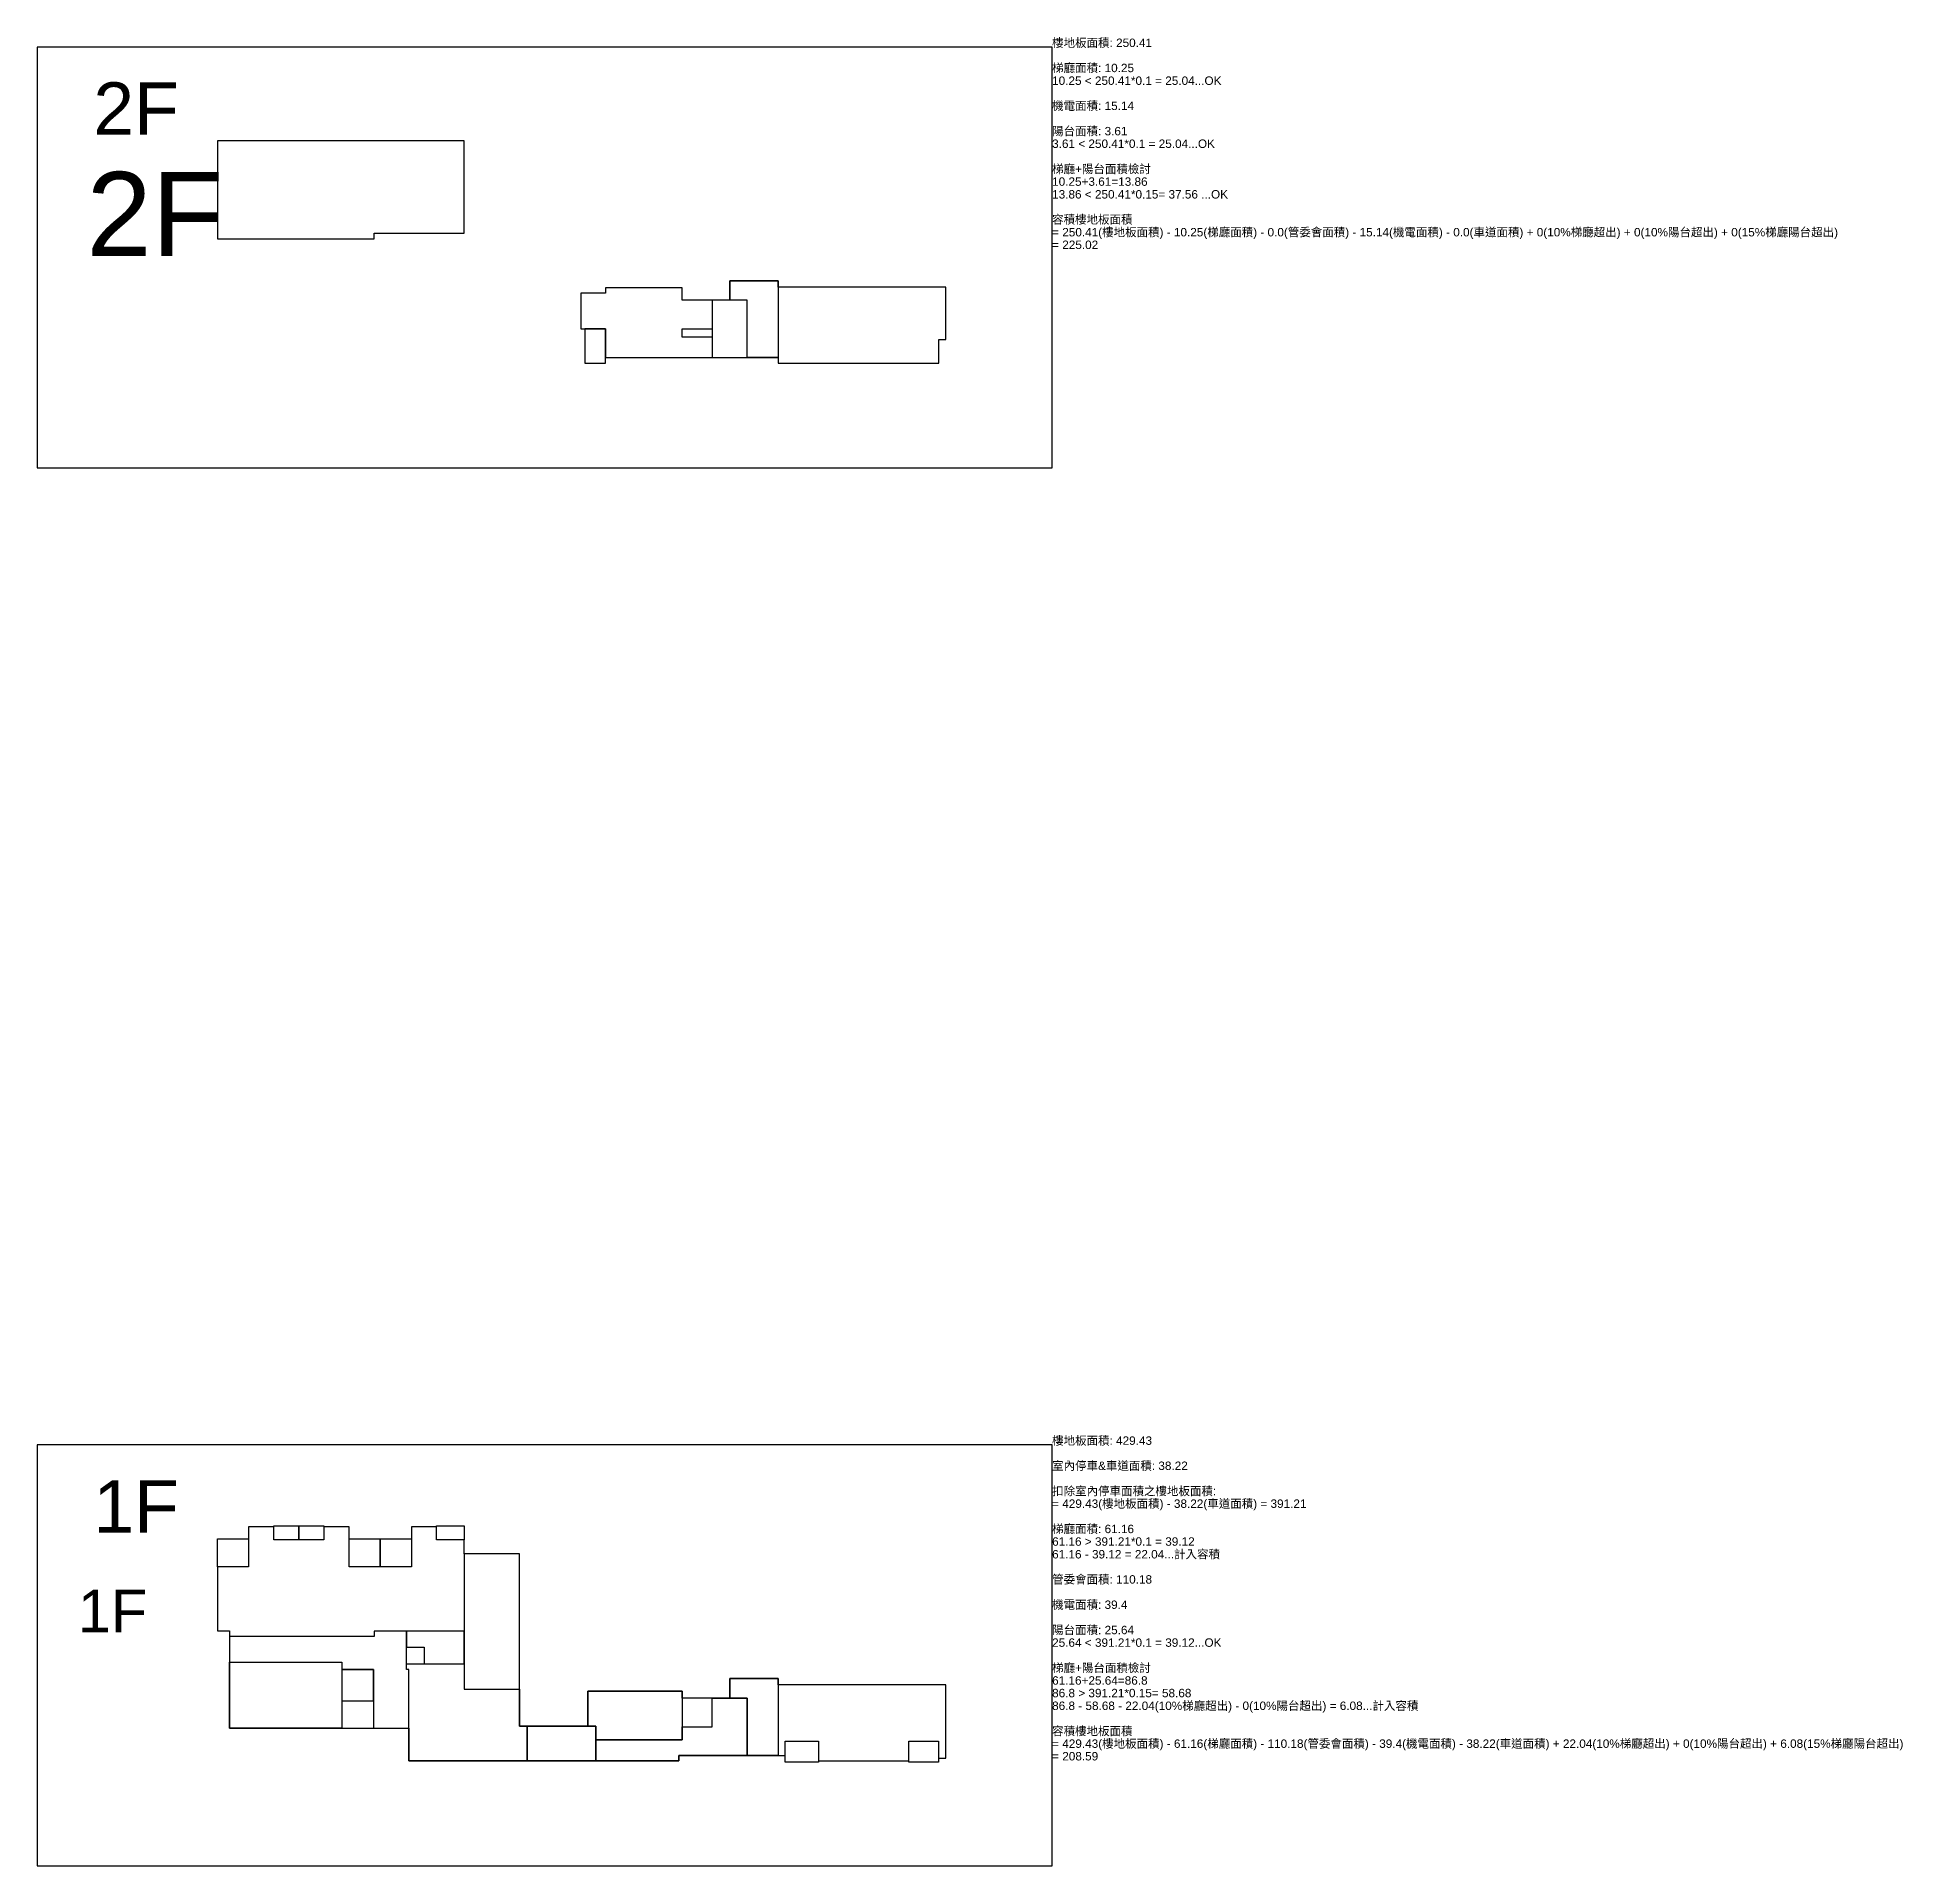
# Model space of a CAD drawing. Header units: millimetres. Extents: x 0 to 13345, y 0 to 63080.
# Drawn here: x 0 to 13345, y 0 to 13080 of the extents above; entities that cross this region are included whole.
import ezdxf

# ---------------------------------------------------------------- set-up
doc = ezdxf.new("R2010")
doc.units = ezdxf.units.MM
for name, color, linetype in [('41-樓地板面積', 2, 'Continuous'), ('42-梯廳面積', 3, 'Continuous'), ('43-管委會面積', 4, 'Continuous'), ('44-機電面積', 5, 'Continuous'), ('45-車道面積', 6, 'Continuous'), ('46-陽台面積', 8, 'Continuous'), ('floor_name', 7, 'Continuous'), ('SelectArea', 1, 'Continuous')]:
    doc.layers.add(name, color=color, linetype=linetype)
doc.styles.get("Standard").update_dxf_attribs({"font": 'arial.ttf'})

msp = doc.modelspace()

# ---------------------------------------------------------------- texts
for s, height, p in [('樓地板面積: 250.41', 60.23, (7260, 13011)), ('梯廳面積: 10.25', 60.23, (7260, 12831)), ('10.25 < 250.41*0.1 = 25.04...OK', 60.23, (7260, 12740)), ('機電面積: 15.14', 60.23, (7260, 12560)), ('陽台面積: 3.61', 60.2, (7260, 12379)), ('3.61 < 250.41*0.1 = 25.04...OK', 60.23, (7260, 12289)), ('梯廳+陽台面積檢討', 60.2, (7260, 12108)), ('10.25+3.61=13.86', 60.23, (7260, 12018)), ('13.86 < 250.41*0.15= 37.56 ...OK', 60.23, (7260, 11927)), ('容積樓地板面積', 60.2, (7260, 11747)), ('= 250.41(樓地板面積) - 10.25(梯廳面積) - 0.0(管委會面積) - 15.14(機電面積) - 0.0(車道面積) + 0(10%梯廳超出) + 0(10%陽台超出) + 0(15%梯廳陽台超出)', 60.226, (7260, 11656)), ('= 225.02', 60.2, (7260, 11566)), ('樓地板面積: 429.43', 60.23, (7260, 3011)), ('室內停車&車道面積: 38.22', 60.23, (7260, 2831)), ('扣除室內停車面積之樓地板面積:', 60.23, (7260, 2650)), ('= 429.43(樓地板面積) - 38.22(車道面積) = 391.21', 60.23, (7260, 2560)), ('梯廳面積: 61.16', 60.23, (7260, 2379)), ('61.16 > 391.21*0.1 = 39.12', 60.23, (7260, 2289)), ('61.16 - 39.12 = 22.04...計入容積', 60.23, (7260, 2198)), ('管委會面積: 110.18', 60.23, (7260, 2018)), ('機電面積: 39.4', 60.2, (7260, 1837)), ('25.64 < 391.21*0.1 = 39.12...OK', 60.23, (7260, 1566)), ('陽台面積: 25.64', 60.23, (7260, 1656)), ('梯廳+陽台面積檢討', 60.2, (7260, 1385)), ('61.16+25.64=86.8', 60.23, (7260, 1295)), ('86.8 > 391.21*0.15= 58.68', 60.23, (7260, 1205)), ('86.8 - 58.68 - 22.04(10%梯廳超出) - 0(10%陽台超出) = 6.08...計入容積', 60.23, (7260, 1114)), ('容積樓地板面積', 60.2, (7260, 933)), ('= 429.43(樓地板面積) - 61.16(梯廳面積) - 110.18(管委會面積) - 39.4(機電面積) - 38.22(車道面積) + 22.04(10%梯廳超出) + 0(10%陽台超出) + 6.08(15%梯廳陽台超出)', 60.226, (7260, 843)), ('= 208.59', 60.2, (7260, 753))]:
    msp.add_text(s, height=height).set_placement(p)
at = {"layer": 'floor_name'}
for s, height, p in [('2F', 600.2, (352, 11517)), ('1F', 304.5, (290, 1670))]:
    msp.add_text(s, height=height, dxfattribs=at).set_placement(p)
at = {"layer": 'floor_name', "char_height": 375, "attachment_point": 1}
for s, insert in [('2F', (401, 12758)), ('1F', (401, 2758))]:
    msp.add_mtext_dynamic_manual_height_columns(s, width=840.08, gutter_width=1875, heights=[0], dxfattribs=dict(at, insert=insert))

# ---------------------------------------------------------------- linework, layer by layer
at = {"layer": '41-樓地板面積'}
for points in [[(1289, 11639), (2411, 11639), (2411, 11679), (3054, 11679), (3054, 12339), (1289, 12339), (1289, 11639)], [(3889, 10994), (4064, 10994), (4064, 10789), (5299, 10789), (5299, 10749), (6449, 10749), (6449, 10919), (6499, 10919), (6499, 11294), (5299, 11294), (5299, 11339), (4954, 11339), (4954, 11199), (4614, 11199), (4614, 11289), (4064, 11289), (4064, 11249), (3889, 11249), (3889, 10994)], [(1289, 2139), (1289, 1681), (1374, 1681), (1374, 984), (2659, 984), (2659, 749), (4589, 749), (4589, 789), (5351, 789), (5351, 891), (5588, 891), (5588, 749), (6234, 749), (6234, 891), (6446, 891), (6446, 769), (6499, 769), (6499, 1294), (5299, 1294), (5299, 1339), (4954, 1339), (4954, 1199), (4614, 1199), (4614, 1249), (3939, 1249), (3939, 999), (3449, 999), (3449, 1264), (3449, 2231), (3054, 2231), (3054, 2331), (2856, 2331), (2856, 2424), (2676, 2424), (2676, 2139), (2232, 2139), (2232, 2424), (2051, 2424), (2051, 2331), (1691, 2331), (1691, 2424), (1511, 2424), (1511, 2139), (1289, 2139)]]:
    msp.add_lwpolyline(points, dxfattribs=at)
at = {"layer": '42-梯廳面積'}
for points in [[(4829, 11199), (4829, 10994), (4829, 10994), (4829, 10934), (4829, 10934), (4829, 10789), (5079, 10789), (5079, 11199), (4829, 11199)], [(4829, 994), (4829, 1199), (5079, 1199), (5079, 789), (4614, 789), (4589, 789), (4589, 749), (3996, 749), (3996, 901), (4614, 901), (4614, 994), (4829, 994)]]:
    msp.add_lwpolyline(points, dxfattribs=at)
msp.add_lwpolyline([(1374, 1456), (2179, 1456), (2179, 1404), (2404, 1404), (2404, 984), (2659, 984), (2659, 1404), (2641, 1404), (2641, 1679), (2411, 1679), (2411, 1639), (1374, 1639), (1374, 1639)], close=True, dxfattribs=at)
at = {"layer": '43-管委會面積'}
for points in [[(1374, 984), (1374, 1456), (2179, 1456), (2179, 984), (1374, 984)], [(2659, 749), (2659, 1404), (2641, 1404), (2641, 1444), (2767, 1444), (3054, 1444), (3054, 1264), (3449, 1264), (3449, 999), (3504, 999), (3504, 749), (2659, 749)], [(3939, 999), (3939, 1249), (4614, 1249), (4614, 901), (3996, 901), (3996, 999), (3939, 999)]]:
    msp.add_lwpolyline(points, dxfattribs=at)
at = {"layer": '44-機電面積'}
for points in [[(5079, 11199), (4954, 11199), (4954, 11339), (5299, 11339), (5299, 10789), (5079, 10789), (5079, 11199)], [(4614, 10934), (4614, 10994), (4829, 10994), (4829, 10934), (4614, 10934)], [(2755, 1444), (3054, 1444), (3054, 1679), (2641, 1679), (2641, 1564), (2767, 1564), (2767, 1444)], [(5079, 789), (5079, 1199), (4954, 1199), (4954, 1339), (5299, 1339), (5299, 789), (5079, 789)], [(3504, 749), (3504, 999), (3996, 999), (3996, 749), (3504, 749)]]:
    msp.add_lwpolyline(points, dxfattribs=at)
msp.add_lwpolyline([(2179, 1179), (2404, 1179), (2404, 1404), (2179, 1404)], close=True, dxfattribs=at)
at = {"layer": '45-車道面積'}
msp.add_lwpolyline([(3449, 2231), (3054, 2231), (3054, 1264), (3449, 1264)], close=True, dxfattribs=at)
at = {"layer": '46-陽台面積'}
for points in [[(4064, 10749), (4064, 10994), (3916, 10994), (3916, 10749), (4064, 10749)], [(2051, 2331), (1691, 2331), (1691, 2431), (1871, 2431), (1871, 2331)], [(2051, 2331), (1871, 2331), (1871, 2431), (2051, 2431), (2051, 2331)], [(3054, 2331), (2856, 2331), (2856, 2431), (3054, 2431), (3054, 2331)], [(1511, 2139), (1289, 2139), (1289, 2339), (1511, 2339), (1511, 2139)], [(2676, 2139), (2232, 2139), (2232, 2339), (2454, 2339), (2454, 2139)], [(2676, 2139), (2454, 2139), (2454, 2339), (2676, 2339), (2676, 2139)], [(5351, 891), (5588, 891), (5588, 741), (5351, 741), (5351, 891)], [(6234, 891), (6446, 891), (6446, 741), (6234, 741), (6234, 891)]]:
    msp.add_lwpolyline(points, dxfattribs=at)
at = {"layer": 'SelectArea'}
for points in [[(0, 10000), (7260, 10000), (7260, 13011), (0, 13011), (0, 10000)], [(0, 0), (7260, 0), (7260, 3011), (0, 3011), (0, 0)]]:
    msp.add_lwpolyline(points, dxfattribs=at)

msp.set_redraw_order([(e.dxf.handle, doc.entitydb.next_handle()) for e in msp.query("TEXT MTEXT ATTDEF DIMENSION ARC_DIMENSION")])  # texts and dimensions are drawn at this point

doc.saveas('drawing.dxf')
